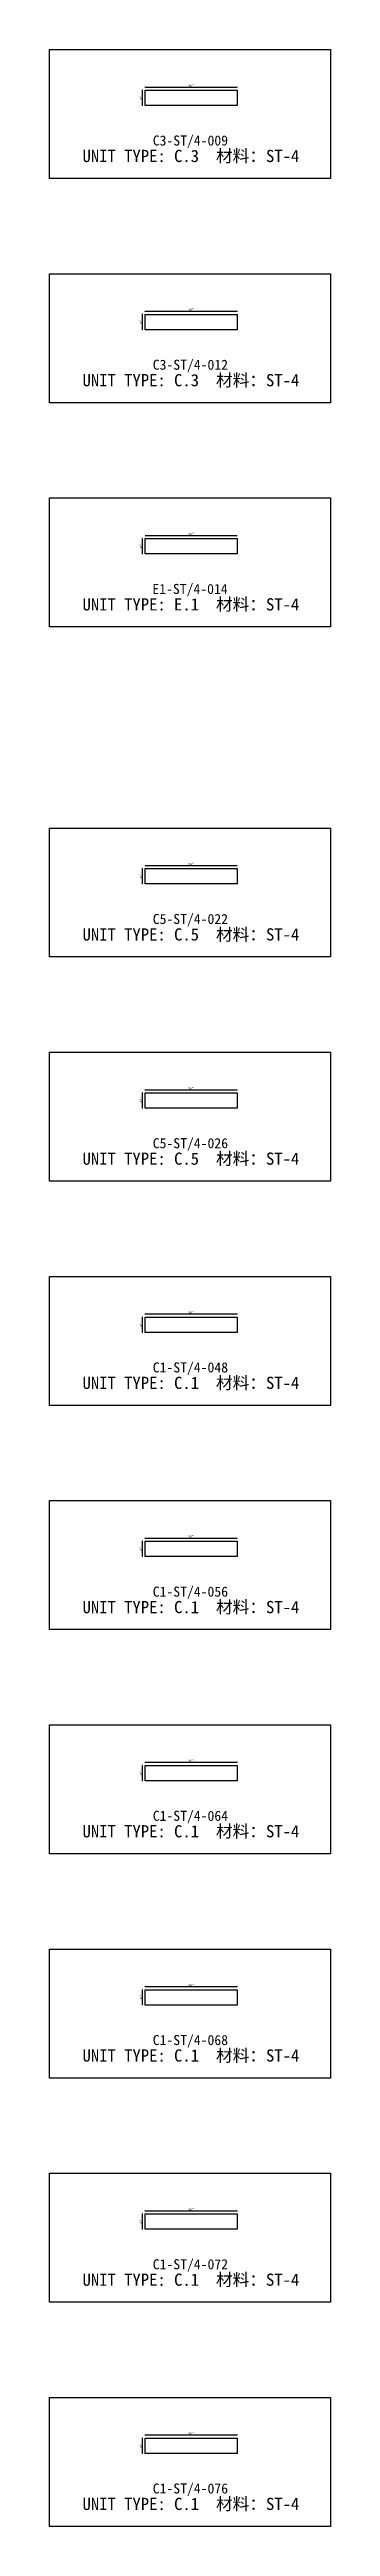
# Model space of a CAD drawing. Header units: millimetres. Extents: x -46966 to 138077, y -48408 to 2116.
# Drawn here: x 22269 to 25061, y -47461 to -22830 of the extents above; entities that cross this region are included whole.
import ezdxf
from ezdxf.enums import TextEntityAlignment as Align

# ---------------------------------------------------------------- set-up
doc = ezdxf.new("R2010")
doc.units = ezdxf.units.MM
doc.layers.add('PART_NUMBER', color=3, linetype='Continuous')
doc.styles.add('样式 1', font='')
doc.styles.get('样式 1').set_extended_font_data('NSimSun')
doc.dimstyles.new('副本 ISO-25', dxfattribs={"dimtxt": 25, "dimasz": 10, "dimexe": 1.5, "dimexo": 0.5, "dimtad": 1, "dimlfac": 0.03937, "dimlunit": 5, "dimtxsty": '样式 1', "dimblk": 'ARCHTICK', "dimcen": 2.5, "dimclrd": 256, "dimclrt": 1, "dimazin": 3, "dimtfac": 1, "dimtmove": 0, "dimatfit": 3, "dimfxlon": 1})

msp = doc.modelspace()

# ---------------------------------------------------------------- texts
at = {"style": '样式 1'}
for s, p in [('UNIT TYPE: C.3', (22596.955, -23949.01)), ('材料：ST-4', (23923.236, -23949.01)), ('UNIT TYPE: C.3', (22596.955, -26178.577)), ('材料：ST-4', (23923.236, -26178.577)), ('UNIT TYPE: E.1', (22596.955, -28408.145)), ('材料：ST-4', (23923.236, -28408.145)), ('UNIT TYPE: C.5', (22596.955, -31690.201)), ('材料：ST-4', (23923.236, -31690.201)), ('UNIT TYPE: C.5', (22596.955, -33919.768)), ('材料：ST-4', (23923.236, -33919.768)), ('UNIT TYPE: C.1', (22596.955, -36149.335)), ('材料：ST-4', (23923.236, -36149.335)), ('UNIT TYPE: C.1', (22596.955, -38378.903)), ('材料：ST-4', (23923.236, -38378.903)), ('UNIT TYPE: C.1', (22596.955, -40608.47)), ('材料：ST-4', (23923.236, -40608.47)), ('UNIT TYPE: C.1', (22596.955, -42838.037)), ('材料：ST-4', (23923.236, -42838.037)), ('UNIT TYPE: C.1', (22596.955, -45067.604)), ('材料：ST-4', (23923.236, -45067.604)), ('UNIT TYPE: C.1', (22596.955, -47297.171)), ('材料：ST-4', (23923.236, -47297.171))]:
    msp.add_text(s, height=121.5865, dxfattribs=at).set_placement(p)
at = {"layer": 'PART_NUMBER', "color": 3, "style": '样式 1'}
for s, p in [('C3-ST/4-009', (23669.19, -23734.684)), ('C3-ST/4-012', (23669.19, -25964.251)), ('E1-ST/4-014', (23665.336, -28193.818)), ('C5-ST/4-022', (23669.19, -31475.874)), ('C5-ST/4-026', (23669.19, -33705.442)), ('C1-ST/4-048', (23669.19, -35935.009)), ('C1-ST/4-056', (23669.19, -38164.576)), ('C1-ST/4-064', (23669.19, -40394.143)), ('C1-ST/4-068', (23669.19, -42623.71)), ('C1-ST/4-072', (23669.19, -44853.278)), ('C1-ST/4-076', (23669.19, -47082.845))]:
    msp.add_text(s, height=100, dxfattribs=at).set_placement(p, align=Align.MIDDLE_CENTER)

# ---------------------------------------------------------------- blocks, each defined once
blk = doc.blocks.new('_ArchTick')
at = {"color": 0, "linetype": 'ByBlock', "const_width": 0.15}
blk.add_lwpolyline([(-0.5, -0.5), (0.5, 0.5)], dxfattribs=at)
blk = doc.blocks.new('*D875')
at = {"color": 0, "lineweight": -2, "transparency": 16777216}
for p, q in [((23219, -30945), (23219, -30943)), ((24133, -30945), (24133, -30943))]:
    blk.add_line(p, q, dxfattribs=at)
at = {"lineweight": -2, "transparency": 16777216}
blk.add_line((23219, -30944), (24133, -30944), dxfattribs=at)
at = {"layer": 'Defpoints', "color": 0, "transparency": 16777216}
for p in [(23219, -30975), (24133, -30944), (24133, -30975)]:
    blk.add_point(p, dxfattribs=at)
at = {"lineweight": -2, "transparency": 16777216, "xscale": 10, "yscale": 10, "zscale": 10, "rotation": 180}
blk.add_blockref('_ArchTick', (23219, -30944), dxfattribs=at)
at = {"lineweight": -2, "transparency": 16777216, "xscale": 10, "yscale": 10, "zscale": 10}
blk.add_blockref('_ArchTick', (24133, -30944), dxfattribs=at)
at = {"color": 1, "transparency": 16777216, "insert": (23676, -30931), "char_height": 25, "attachment_point": 5, "style": '样式 1'}
blk.add_mtext('\\A1;36"', dxfattribs=at)
blk = doc.blocks.new('*D876')
at = {"color": 0, "lineweight": -2, "transparency": 16777216}
for p, q in [((23194, -30975), (23191, -30975)), ((23194, -31127), (23191, -31127))]:
    blk.add_line(p, q, dxfattribs=at)
at = {"lineweight": -2, "transparency": 16777216}
blk.add_line((23193, -31127), (23193, -30975), dxfattribs=at)
at = {"layer": 'Defpoints', "color": 0, "transparency": 16777216}
for p in [(23193, -30975), (23219, -30975), (23219, -31127)]:
    blk.add_point(p, dxfattribs=at)
at = {"lineweight": -2, "transparency": 16777216, "xscale": 10, "yscale": 10, "zscale": 10}
for p, rotation in [((23193, -30975), 90), ((23193, -31127), 270)]:
    blk.add_blockref('_ArchTick', p, dxfattribs=dict(at, rotation=rotation))
at = {"color": 1, "transparency": 16777216, "insert": (23180, -31051), "char_height": 25, "attachment_point": 5, "rotation": 90, "style": '样式 1'}
blk.add_mtext('\\A1;6"', dxfattribs=at)
blk = doc.blocks.new('*D885')
at = {"color": 0, "lineweight": -2, "transparency": 16777216}
for p, q in [((23219, -33175), (23219, -33172)), ((24133, -33175), (24133, -33172))]:
    blk.add_line(p, q, dxfattribs=at)
at = {"lineweight": -2, "transparency": 16777216}
blk.add_line((23219, -33174), (24133, -33174), dxfattribs=at)
at = {"layer": 'Defpoints', "color": 0, "transparency": 16777216}
for p in [(23219, -33205), (24133, -33174), (24133, -33205)]:
    blk.add_point(p, dxfattribs=at)
at = {"lineweight": -2, "transparency": 16777216, "xscale": 10, "yscale": 10, "zscale": 10, "rotation": 180}
blk.add_blockref('_ArchTick', (23219, -33174), dxfattribs=at)
at = {"lineweight": -2, "transparency": 16777216, "xscale": 10, "yscale": 10, "zscale": 10}
blk.add_blockref('_ArchTick', (24133, -33174), dxfattribs=at)
at = {"color": 1, "transparency": 16777216, "insert": (23676, -33161), "char_height": 25, "attachment_point": 5, "style": '样式 1'}
blk.add_mtext('\\A1;36"', dxfattribs=at)
blk = doc.blocks.new('*D886')
at = {"color": 0, "lineweight": -2, "transparency": 16777216}
for p, q in [((23194, -33205), (23191, -33205)), ((23194, -33357), (23191, -33357))]:
    blk.add_line(p, q, dxfattribs=at)
at = {"lineweight": -2, "transparency": 16777216}
blk.add_line((23193, -33357), (23193, -33205), dxfattribs=at)
at = {"layer": 'Defpoints', "color": 0, "transparency": 16777216}
for p in [(23193, -33205), (23219, -33205), (23219, -33357)]:
    blk.add_point(p, dxfattribs=at)
at = {"lineweight": -2, "transparency": 16777216, "xscale": 10, "yscale": 10, "zscale": 10}
for p, rotation in [((23193, -33205), 90), ((23193, -33357), 270)]:
    blk.add_blockref('_ArchTick', p, dxfattribs=dict(at, rotation=rotation))
at = {"color": 1, "transparency": 16777216, "insert": (23180, -33281), "char_height": 25, "attachment_point": 5, "rotation": 90, "style": '样式 1'}
blk.add_mtext('\\A1;6"', dxfattribs=at)
blk = doc.blocks.new('*D895')
at = {"color": 0, "lineweight": -2, "transparency": 16777216}
for p, q in [((23219, -35404), (23219, -35402)), ((24133, -35404), (24133, -35402))]:
    blk.add_line(p, q, dxfattribs=at)
at = {"lineweight": -2, "transparency": 16777216}
blk.add_line((23219, -35403), (24133, -35403), dxfattribs=at)
at = {"layer": 'Defpoints', "color": 0, "transparency": 16777216}
for p in [(23219, -35434), (24133, -35403), (24133, -35434)]:
    blk.add_point(p, dxfattribs=at)
at = {"lineweight": -2, "transparency": 16777216, "xscale": 10, "yscale": 10, "zscale": 10, "rotation": 180}
blk.add_blockref('_ArchTick', (23219, -35403), dxfattribs=at)
at = {"lineweight": -2, "transparency": 16777216, "xscale": 10, "yscale": 10, "zscale": 10}
blk.add_blockref('_ArchTick', (24133, -35403), dxfattribs=at)
at = {"color": 1, "transparency": 16777216, "insert": (23676, -35390), "char_height": 25, "attachment_point": 5, "style": '样式 1'}
blk.add_mtext('\\A1;36"', dxfattribs=at)
blk = doc.blocks.new('*D896')
at = {"color": 0, "lineweight": -2, "transparency": 16777216}
for p, q in [((23194, -35434), (23191, -35434)), ((23194, -35587), (23191, -35587))]:
    blk.add_line(p, q, dxfattribs=at)
at = {"lineweight": -2, "transparency": 16777216}
blk.add_line((23193, -35587), (23193, -35434), dxfattribs=at)
at = {"layer": 'Defpoints', "color": 0, "transparency": 16777216}
for p in [(23193, -35434), (23219, -35434), (23219, -35587)]:
    blk.add_point(p, dxfattribs=at)
at = {"lineweight": -2, "transparency": 16777216, "xscale": 10, "yscale": 10, "zscale": 10}
for p, rotation in [((23193, -35434), 90), ((23193, -35587), 270)]:
    blk.add_blockref('_ArchTick', p, dxfattribs=dict(at, rotation=rotation))
at = {"color": 1, "transparency": 16777216, "insert": (23180, -35510), "char_height": 25, "attachment_point": 5, "rotation": 90, "style": '样式 1'}
blk.add_mtext('\\A1;6"', dxfattribs=at)
blk = doc.blocks.new('*D905')
at = {"color": 0, "lineweight": -2, "transparency": 16777216}
for p, q in [((23219, -37634), (23219, -37631)), ((24133, -37634), (24133, -37631))]:
    blk.add_line(p, q, dxfattribs=at)
at = {"lineweight": -2, "transparency": 16777216}
blk.add_line((23219, -37633), (24133, -37633), dxfattribs=at)
at = {"layer": 'Defpoints', "color": 0, "transparency": 16777216}
for p in [(23219, -37664), (24133, -37633), (24133, -37664)]:
    blk.add_point(p, dxfattribs=at)
at = {"lineweight": -2, "transparency": 16777216, "xscale": 10, "yscale": 10, "zscale": 10, "rotation": 180}
blk.add_blockref('_ArchTick', (23219, -37633), dxfattribs=at)
at = {"lineweight": -2, "transparency": 16777216, "xscale": 10, "yscale": 10, "zscale": 10}
blk.add_blockref('_ArchTick', (24133, -37633), dxfattribs=at)
at = {"color": 1, "transparency": 16777216, "insert": (23676, -37620), "char_height": 25, "attachment_point": 5, "style": '样式 1'}
blk.add_mtext('\\A1;36"', dxfattribs=at)
blk = doc.blocks.new('*D906')
at = {"color": 0, "lineweight": -2, "transparency": 16777216}
for p, q in [((23194, -37664), (23191, -37664)), ((23194, -37816), (23191, -37816))]:
    blk.add_line(p, q, dxfattribs=at)
at = {"lineweight": -2, "transparency": 16777216}
blk.add_line((23193, -37816), (23193, -37664), dxfattribs=at)
at = {"layer": 'Defpoints', "color": 0, "transparency": 16777216}
for p in [(23193, -37664), (23219, -37664), (23219, -37816)]:
    blk.add_point(p, dxfattribs=at)
at = {"lineweight": -2, "transparency": 16777216, "xscale": 10, "yscale": 10, "zscale": 10}
for p, rotation in [((23193, -37664), 90), ((23193, -37816), 270)]:
    blk.add_blockref('_ArchTick', p, dxfattribs=dict(at, rotation=rotation))
at = {"color": 1, "transparency": 16777216, "insert": (23180, -37740), "char_height": 25, "attachment_point": 5, "rotation": 90, "style": '样式 1'}
blk.add_mtext('\\A1;6"', dxfattribs=at)
blk = doc.blocks.new('*D915')
at = {"color": 0, "lineweight": -2, "transparency": 16777216}
for p, q in [((23219, -39863), (23219, -39861)), ((24133, -39863), (24133, -39861))]:
    blk.add_line(p, q, dxfattribs=at)
at = {"lineweight": -2, "transparency": 16777216}
blk.add_line((23219, -39862), (24133, -39862), dxfattribs=at)
at = {"layer": 'Defpoints', "color": 0, "transparency": 16777216}
for p in [(23219, -39893), (24133, -39862), (24133, -39893)]:
    blk.add_point(p, dxfattribs=at)
at = {"lineweight": -2, "transparency": 16777216, "xscale": 10, "yscale": 10, "zscale": 10, "rotation": 180}
blk.add_blockref('_ArchTick', (23219, -39862), dxfattribs=at)
at = {"lineweight": -2, "transparency": 16777216, "xscale": 10, "yscale": 10, "zscale": 10}
blk.add_blockref('_ArchTick', (24133, -39862), dxfattribs=at)
at = {"color": 1, "transparency": 16777216, "insert": (23676, -39849), "char_height": 25, "attachment_point": 5, "style": '样式 1'}
blk.add_mtext('\\A1;36"', dxfattribs=at)
blk = doc.blocks.new('*D916')
at = {"color": 0, "lineweight": -2, "transparency": 16777216}
for p, q in [((23194, -39893), (23191, -39893)), ((23194, -40046), (23191, -40046))]:
    blk.add_line(p, q, dxfattribs=at)
at = {"lineweight": -2, "transparency": 16777216}
blk.add_line((23193, -40046), (23193, -39893), dxfattribs=at)
at = {"layer": 'Defpoints', "color": 0, "transparency": 16777216}
for p in [(23193, -39893), (23219, -39893), (23219, -40046)]:
    blk.add_point(p, dxfattribs=at)
at = {"lineweight": -2, "transparency": 16777216, "xscale": 10, "yscale": 10, "zscale": 10}
for p, rotation in [((23193, -39893), 90), ((23193, -40046), 270)]:
    blk.add_blockref('_ArchTick', p, dxfattribs=dict(at, rotation=rotation))
at = {"color": 1, "transparency": 16777216, "insert": (23180, -39970), "char_height": 25, "attachment_point": 5, "rotation": 90, "style": '样式 1'}
blk.add_mtext('\\A1;6"', dxfattribs=at)
blk = doc.blocks.new('*D925')
at = {"color": 0, "lineweight": -2, "transparency": 16777216}
for p, q in [((23219, -42093), (23219, -42091)), ((24133, -42093), (24133, -42091))]:
    blk.add_line(p, q, dxfattribs=at)
at = {"lineweight": -2, "transparency": 16777216}
blk.add_line((23219, -42092), (24133, -42092), dxfattribs=at)
at = {"layer": 'Defpoints', "color": 0, "transparency": 16777216}
for p in [(24133, -42092), (23219, -42123), (24133, -42123)]:
    blk.add_point(p, dxfattribs=at)
at = {"lineweight": -2, "transparency": 16777216, "xscale": 10, "yscale": 10, "zscale": 10, "rotation": 180}
blk.add_blockref('_ArchTick', (23219, -42092), dxfattribs=at)
at = {"lineweight": -2, "transparency": 16777216, "xscale": 10, "yscale": 10, "zscale": 10}
blk.add_blockref('_ArchTick', (24133, -42092), dxfattribs=at)
at = {"color": 1, "transparency": 16777216, "insert": (23676, -42079), "char_height": 25, "attachment_point": 5, "style": '样式 1'}
blk.add_mtext('\\A1;36"', dxfattribs=at)
blk = doc.blocks.new('*D926')
at = {"color": 0, "lineweight": -2, "transparency": 16777216}
for p, q in [((23194, -42123), (23191, -42123)), ((23194, -42275), (23191, -42275))]:
    blk.add_line(p, q, dxfattribs=at)
at = {"lineweight": -2, "transparency": 16777216}
blk.add_line((23193, -42275), (23193, -42123), dxfattribs=at)
at = {"layer": 'Defpoints', "color": 0, "transparency": 16777216}
for p in [(23193, -42123), (23219, -42123), (23219, -42275)]:
    blk.add_point(p, dxfattribs=at)
at = {"lineweight": -2, "transparency": 16777216, "xscale": 10, "yscale": 10, "zscale": 10}
for p, rotation in [((23193, -42123), 90), ((23193, -42275), 270)]:
    blk.add_blockref('_ArchTick', p, dxfattribs=dict(at, rotation=rotation))
at = {"color": 1, "transparency": 16777216, "insert": (23180, -42199), "char_height": 25, "attachment_point": 5, "rotation": 90, "style": '样式 1'}
blk.add_mtext('\\A1;6"', dxfattribs=at)
blk = doc.blocks.new('*D935')
at = {"color": 0, "lineweight": -2, "transparency": 16777216}
for p, q in [((23219, -44323), (23219, -44320)), ((24133, -44323), (24133, -44320))]:
    blk.add_line(p, q, dxfattribs=at)
at = {"lineweight": -2, "transparency": 16777216}
blk.add_line((23219, -44322), (24133, -44322), dxfattribs=at)
at = {"layer": 'Defpoints', "color": 0, "transparency": 16777216}
for p in [(24133, -44322), (23219, -44352), (24133, -44352)]:
    blk.add_point(p, dxfattribs=at)
at = {"lineweight": -2, "transparency": 16777216, "xscale": 10, "yscale": 10, "zscale": 10, "rotation": 180}
blk.add_blockref('_ArchTick', (23219, -44322), dxfattribs=at)
at = {"lineweight": -2, "transparency": 16777216, "xscale": 10, "yscale": 10, "zscale": 10}
blk.add_blockref('_ArchTick', (24133, -44322), dxfattribs=at)
at = {"color": 1, "transparency": 16777216, "insert": (23676, -44308), "char_height": 25, "attachment_point": 5, "style": '样式 1'}
blk.add_mtext('\\A1;36"', dxfattribs=at)
blk = doc.blocks.new('*D936')
at = {"color": 0, "lineweight": -2, "transparency": 16777216}
for p, q in [((23194, -44352), (23191, -44352)), ((23194, -44505), (23191, -44505))]:
    blk.add_line(p, q, dxfattribs=at)
at = {"lineweight": -2, "transparency": 16777216}
blk.add_line((23193, -44505), (23193, -44352), dxfattribs=at)
at = {"layer": 'Defpoints', "color": 0, "transparency": 16777216}
for p in [(23193, -44352), (23219, -44352), (23219, -44505)]:
    blk.add_point(p, dxfattribs=at)
at = {"lineweight": -2, "transparency": 16777216, "xscale": 10, "yscale": 10, "zscale": 10}
for p, rotation in [((23193, -44352), 90), ((23193, -44505), 270)]:
    blk.add_blockref('_ArchTick', p, dxfattribs=dict(at, rotation=rotation))
at = {"color": 1, "transparency": 16777216, "insert": (23180, -44429), "char_height": 25, "attachment_point": 5, "rotation": 90, "style": '样式 1'}
blk.add_mtext('\\A1;6"', dxfattribs=at)
blk = doc.blocks.new('*D945')
at = {"color": 0, "lineweight": -2, "transparency": 16777216}
for p, q in [((23219, -46552), (23219, -46550)), ((24133, -46552), (24133, -46550))]:
    blk.add_line(p, q, dxfattribs=at)
at = {"lineweight": -2, "transparency": 16777216}
blk.add_line((23219, -46551), (24133, -46551), dxfattribs=at)
at = {"layer": 'Defpoints', "color": 0, "transparency": 16777216}
for p in [(24133, -46551), (23219, -46582), (24133, -46582)]:
    blk.add_point(p, dxfattribs=at)
at = {"lineweight": -2, "transparency": 16777216, "xscale": 10, "yscale": 10, "zscale": 10, "rotation": 180}
blk.add_blockref('_ArchTick', (23219, -46551), dxfattribs=at)
at = {"lineweight": -2, "transparency": 16777216, "xscale": 10, "yscale": 10, "zscale": 10}
blk.add_blockref('_ArchTick', (24133, -46551), dxfattribs=at)
at = {"color": 1, "transparency": 16777216, "insert": (23676, -46538), "char_height": 25, "attachment_point": 5, "style": '样式 1'}
blk.add_mtext('\\A1;36"', dxfattribs=at)
blk = doc.blocks.new('*D946')
at = {"color": 0, "lineweight": -2, "transparency": 16777216}
for p, q in [((23194, -46582), (23191, -46582)), ((23194, -46734), (23191, -46734))]:
    blk.add_line(p, q, dxfattribs=at)
at = {"lineweight": -2, "transparency": 16777216}
blk.add_line((23193, -46734), (23193, -46582), dxfattribs=at)
at = {"layer": 'Defpoints', "color": 0, "transparency": 16777216}
for p in [(23193, -46582), (23219, -46582), (23219, -46734)]:
    blk.add_point(p, dxfattribs=at)
at = {"lineweight": -2, "transparency": 16777216, "xscale": 10, "yscale": 10, "zscale": 10}
for p, rotation in [((23193, -46582), 90), ((23193, -46734), 270)]:
    blk.add_blockref('_ArchTick', p, dxfattribs=dict(at, rotation=rotation))
at = {"color": 1, "transparency": 16777216, "insert": (23180, -46658), "char_height": 25, "attachment_point": 5, "rotation": 90, "style": '样式 1'}
blk.add_mtext('\\A1;6"', dxfattribs=at)
blk = doc.blocks.new('*D839')
at = {"color": 0, "lineweight": -2, "transparency": 16777216}
for p, q in [((23219, -23204), (23219, -23202)), ((24133, -23204), (24133, -23202))]:
    blk.add_line(p, q, dxfattribs=at)
at = {"lineweight": -2, "transparency": 16777216}
blk.add_line((23219, -23203), (24133, -23203), dxfattribs=at)
at = {"layer": 'Defpoints', "color": 0, "transparency": 16777216}
for p in [(23219, -23234), (24133, -23203), (24133, -23234)]:
    blk.add_point(p, dxfattribs=at)
at = {"lineweight": -2, "transparency": 16777216, "xscale": 10, "yscale": 10, "zscale": 10, "rotation": 180}
blk.add_blockref('_ArchTick', (23219, -23203), dxfattribs=at)
at = {"lineweight": -2, "transparency": 16777216, "xscale": 10, "yscale": 10, "zscale": 10}
blk.add_blockref('_ArchTick', (24133, -23203), dxfattribs=at)
at = {"color": 1, "transparency": 16777216, "insert": (23676, -23190), "char_height": 25, "attachment_point": 5, "style": '样式 1'}
blk.add_mtext('\\A1;36"', dxfattribs=at)
blk = doc.blocks.new('*D840')
at = {"color": 0, "lineweight": -2, "transparency": 16777216}
for p, q in [((23194, -23234), (23191, -23234)), ((23194, -23386), (23191, -23386))]:
    blk.add_line(p, q, dxfattribs=at)
at = {"lineweight": -2, "transparency": 16777216}
blk.add_line((23193, -23386), (23193, -23234), dxfattribs=at)
at = {"layer": 'Defpoints', "color": 0, "transparency": 16777216}
for p in [(23193, -23234), (23219, -23234), (23219, -23386)]:
    blk.add_point(p, dxfattribs=at)
at = {"lineweight": -2, "transparency": 16777216, "xscale": 10, "yscale": 10, "zscale": 10}
for p, rotation in [((23193, -23234), 90), ((23193, -23386), 270)]:
    blk.add_blockref('_ArchTick', p, dxfattribs=dict(at, rotation=rotation))
at = {"color": 1, "transparency": 16777216, "insert": (23180, -23310), "char_height": 25, "attachment_point": 5, "rotation": 90, "style": '样式 1'}
blk.add_mtext('\\A1;6"', dxfattribs=at)
blk = doc.blocks.new('*D851')
at = {"color": 0, "lineweight": -2, "transparency": 16777216}
for p, q in [((23219, -25434), (23219, -25431)), ((24133, -25434), (24133, -25431))]:
    blk.add_line(p, q, dxfattribs=at)
at = {"lineweight": -2, "transparency": 16777216}
blk.add_line((23219, -25433), (24133, -25433), dxfattribs=at)
at = {"layer": 'Defpoints', "color": 0, "transparency": 16777216}
for p in [(23219, -25463), (24133, -25433), (24133, -25463)]:
    blk.add_point(p, dxfattribs=at)
at = {"lineweight": -2, "transparency": 16777216, "xscale": 10, "yscale": 10, "zscale": 10, "rotation": 180}
blk.add_blockref('_ArchTick', (23219, -25433), dxfattribs=at)
at = {"lineweight": -2, "transparency": 16777216, "xscale": 10, "yscale": 10, "zscale": 10}
blk.add_blockref('_ArchTick', (24133, -25433), dxfattribs=at)
at = {"color": 1, "transparency": 16777216, "insert": (23676, -25419), "char_height": 25, "attachment_point": 5, "style": '样式 1'}
blk.add_mtext('\\A1;36"', dxfattribs=at)
blk = doc.blocks.new('*D852')
at = {"color": 0, "lineweight": -2, "transparency": 16777216}
for p, q in [((23194, -25463), (23191, -25463)), ((23194, -25616), (23191, -25616))]:
    blk.add_line(p, q, dxfattribs=at)
at = {"lineweight": -2, "transparency": 16777216}
blk.add_line((23193, -25616), (23193, -25463), dxfattribs=at)
at = {"layer": 'Defpoints', "color": 0, "transparency": 16777216}
for p in [(23193, -25463), (23219, -25463), (23219, -25616)]:
    blk.add_point(p, dxfattribs=at)
at = {"lineweight": -2, "transparency": 16777216, "xscale": 10, "yscale": 10, "zscale": 10}
for p, rotation in [((23193, -25463), 90), ((23193, -25616), 270)]:
    blk.add_blockref('_ArchTick', p, dxfattribs=dict(at, rotation=rotation))
at = {"color": 1, "transparency": 16777216, "insert": (23180, -25540), "char_height": 25, "attachment_point": 5, "rotation": 90, "style": '样式 1'}
blk.add_mtext('\\A1;6"', dxfattribs=at)
blk = doc.blocks.new('*D865')
at = {"color": 0, "lineweight": -2, "transparency": 16777216}
for p, q in [((23219, -27663), (23219, -27661)), ((24133, -27663), (24133, -27661))]:
    blk.add_line(p, q, dxfattribs=at)
at = {"lineweight": -2, "transparency": 16777216}
blk.add_line((23219, -27662), (24133, -27662), dxfattribs=at)
at = {"layer": 'Defpoints', "color": 0, "transparency": 16777216}
for p in [(23219, -27693), (24133, -27662), (24133, -27693)]:
    blk.add_point(p, dxfattribs=at)
at = {"lineweight": -2, "transparency": 16777216, "xscale": 10, "yscale": 10, "zscale": 10, "rotation": 180}
blk.add_blockref('_ArchTick', (23219, -27662), dxfattribs=at)
at = {"lineweight": -2, "transparency": 16777216, "xscale": 10, "yscale": 10, "zscale": 10}
blk.add_blockref('_ArchTick', (24133, -27662), dxfattribs=at)
at = {"color": 1, "transparency": 16777216, "insert": (23676, -27649), "char_height": 25, "attachment_point": 5, "style": '样式 1'}
blk.add_mtext('\\A1;36"', dxfattribs=at)
blk = doc.blocks.new('*D866')
at = {"color": 0, "lineweight": -2, "transparency": 16777216}
for p, q in [((23194, -27693), (23191, -27693)), ((23194, -27845), (23191, -27845))]:
    blk.add_line(p, q, dxfattribs=at)
at = {"lineweight": -2, "transparency": 16777216}
blk.add_line((23193, -27845), (23193, -27693), dxfattribs=at)
at = {"layer": 'Defpoints', "color": 0, "transparency": 16777216}
for p in [(23193, -27693), (23219, -27693), (23219, -27845)]:
    blk.add_point(p, dxfattribs=at)
at = {"lineweight": -2, "transparency": 16777216, "xscale": 10, "yscale": 10, "zscale": 10}
for p, rotation in [((23193, -27693), 90), ((23193, -27845), 270)]:
    blk.add_blockref('_ArchTick', p, dxfattribs=dict(at, rotation=rotation))
at = {"color": 1, "transparency": 16777216, "insert": (23180, -27769), "char_height": 25, "attachment_point": 5, "rotation": 90, "style": '样式 1'}
blk.add_mtext('\\A1;6"', dxfattribs=at)

# ---------------------------------------------------------------- dimensions: what is measured, and where the dimension line sits
for base, p1, p2, picture, middle in [((23192.811, -23233.853), (23218.646, -23386.253), (23218.646, -23233.853), '*D840', (23179.686, -23310.053)), ((23192.811, -25463.42), (23218.646, -25615.82), (23218.646, -25463.42), '*D852', (23179.686, -25539.62)), ((23192.811, -27692.988), (23218.646, -27845.388), (23218.646, -27692.988), '*D866', (23179.686, -27769.188)), ((23192.811, -30975.044), (23218.646, -31127.444), (23218.646, -30975.044), '*D876', (23179.686, -31051.244)), ((23192.811, -33204.611), (23218.646, -33357.011), (23218.646, -33204.611), '*D886', (23179.686, -33280.811)), ((23192.811, -35434.178), (23218.646, -35586.578), (23218.646, -35434.178), '*D896', (23179.686, -35510.378)), ((23192.811, -37663.746), (23218.646, -37816.146), (23218.646, -37663.746), '*D906', (23179.686, -37739.946)), ((23192.811, -39893.313), (23218.646, -40045.713), (23218.646, -39893.313), '*D916', (23179.686, -39969.513)), ((23192.811, -42122.88), (23218.646, -42275.28), (23218.646, -42122.88), '*D926', (23179.686, -42199.08)), ((23192.811, -44352.447), (23218.646, -44504.847), (23218.646, -44352.447), '*D936', (23179.686, -44428.647)), ((23192.811, -46582.014), (23218.646, -46734.414), (23218.646, -46582.014), '*D946', (23179.686, -46658.214))]:
    dim = msp.add_linear_dim(base=base, p1=p1, p2=p2, angle=90, dimstyle='副本 ISO-25')
    dim.commit()
    dim.dimension.update_dxf_attribs({"geometry": picture, "text_midpoint": middle})
for base, p1, p2, picture, middle in [((24133.046, -23203.018), (23218.646, -23233.853), (24133.046, -23233.853), '*D839', (23675.846, -23189.893)), ((24133.046, -25432.585), (23218.646, -25463.42), (24133.046, -25463.42), '*D851', (23675.846, -25419.46)), ((24133.046, -27662.152), (23218.646, -27692.988), (24133.046, -27692.988), '*D865', (23675.846, -27649.027)), ((24133.046, -30944.208), (23218.646, -30975.044), (24133.046, -30975.044), '*D875', (23675.846, -30931.083)), ((24133.046, -33173.775), (23218.646, -33204.611), (24133.046, -33204.611), '*D885', (23675.846, -33160.65)), ((24133.046, -35403.343), (23218.646, -35434.178), (24133.046, -35434.178), '*D895', (23675.846, -35390.218)), ((24133.046, -37632.91), (23218.646, -37663.746), (24133.046, -37663.746), '*D905', (23675.846, -37619.785)), ((24133.046, -39862.477), (23218.646, -39893.313), (24133.046, -39893.313), '*D915', (23675.846, -39849.352)), ((24133.046, -42092.044), (23218.646, -42122.88), (24133.046, -42122.88), '*D925', (23675.846, -42078.919)), ((24133.046, -44321.611), (23218.646, -44352.447), (24133.046, -44352.447), '*D935', (23675.846, -44308.486)), ((24133.046, -46551.179), (23218.646, -46582.014), (24133.046, -46582.014), '*D945', (23675.846, -46538.054))]:
    dim = msp.add_linear_dim(base=base, p1=p1, p2=p2, dimstyle='副本 ISO-25')
    dim.commit()
    dim.dimension.update_dxf_attribs({"geometry": picture, "text_midpoint": middle})

# ---------------------------------------------------------------- linework, layer by layer
at = {"color": 1}
for points in [[(22269.327, -22830.117), (25061.201, -22830.117), (25061.201, -24112.514), (22269.327, -24112.514)], [(22269.327, -25059.684), (25061.201, -25059.684), (25061.201, -26342.082), (22269.327, -26342.082)], [(22269.327, -27289.251), (25061.201, -27289.251), (25061.201, -28571.649), (22269.327, -28571.649)], [(22269.327, -30571.307), (25061.201, -30571.307), (25061.201, -31853.705), (22269.327, -31853.705)], [(22269.327, -32800.875), (25061.201, -32800.875), (25061.201, -34083.272), (22269.327, -34083.272)], [(22269.327, -35030.442), (25061.201, -35030.442), (25061.201, -36312.84), (22269.327, -36312.84)], [(22269.327, -37260.009), (25061.201, -37260.009), (25061.201, -38542.407), (22269.327, -38542.407)], [(22269.327, -39489.576), (25061.201, -39489.576), (25061.201, -40771.974), (22269.327, -40771.974)], [(22269.327, -41719.144), (25061.201, -41719.144), (25061.201, -43001.541), (22269.327, -43001.541)], [(22269.327, -43948.711), (25061.201, -43948.711), (25061.201, -45231.108), (22269.327, -45231.108)], [(22269.327, -46178.278), (25061.201, -46178.278), (25061.201, -47460.676), (22269.327, -47460.676)]]:
    msp.add_lwpolyline(points, close=True, dxfattribs=at)
for points in [[(23218.646, -23233.853), (24133.046, -23233.853), (24133.046, -23386.253), (23218.646, -23386.253)], [(23218.646, -25463.42), (24133.046, -25463.42), (24133.046, -25615.82), (23218.646, -25615.82)], [(23218.646, -27692.988), (24133.046, -27692.988), (24133.046, -27845.388), (23218.646, -27845.388)], [(23218.646, -30975.044), (24133.046, -30975.044), (24133.046, -31127.444), (23218.646, -31127.444)], [(23218.646, -33204.611), (24133.046, -33204.611), (24133.046, -33357.011), (23218.646, -33357.011)], [(23218.646, -35434.178), (24133.046, -35434.178), (24133.046, -35586.578), (23218.646, -35586.578)], [(23218.646, -37663.746), (24133.046, -37663.746), (24133.046, -37816.146), (23218.646, -37816.146)], [(23218.646, -39893.313), (24133.046, -39893.313), (24133.046, -40045.713), (23218.646, -40045.713)], [(23218.646, -42122.88), (24133.046, -42122.88), (24133.046, -42275.28), (23218.646, -42275.28)], [(23218.646, -44352.447), (24133.046, -44352.447), (24133.046, -44504.847), (23218.646, -44504.847)], [(23218.646, -46582.014), (24133.046, -46582.014), (24133.046, -46734.414), (23218.646, -46734.414)]]:
    msp.add_lwpolyline(points, close=True)

msp.set_redraw_order([(e.dxf.handle, doc.entitydb.next_handle()) for e in msp.query("TEXT MTEXT ATTDEF DIMENSION ARC_DIMENSION")])  # texts and dimensions are drawn at this point

doc.saveas('drawing.dxf')
